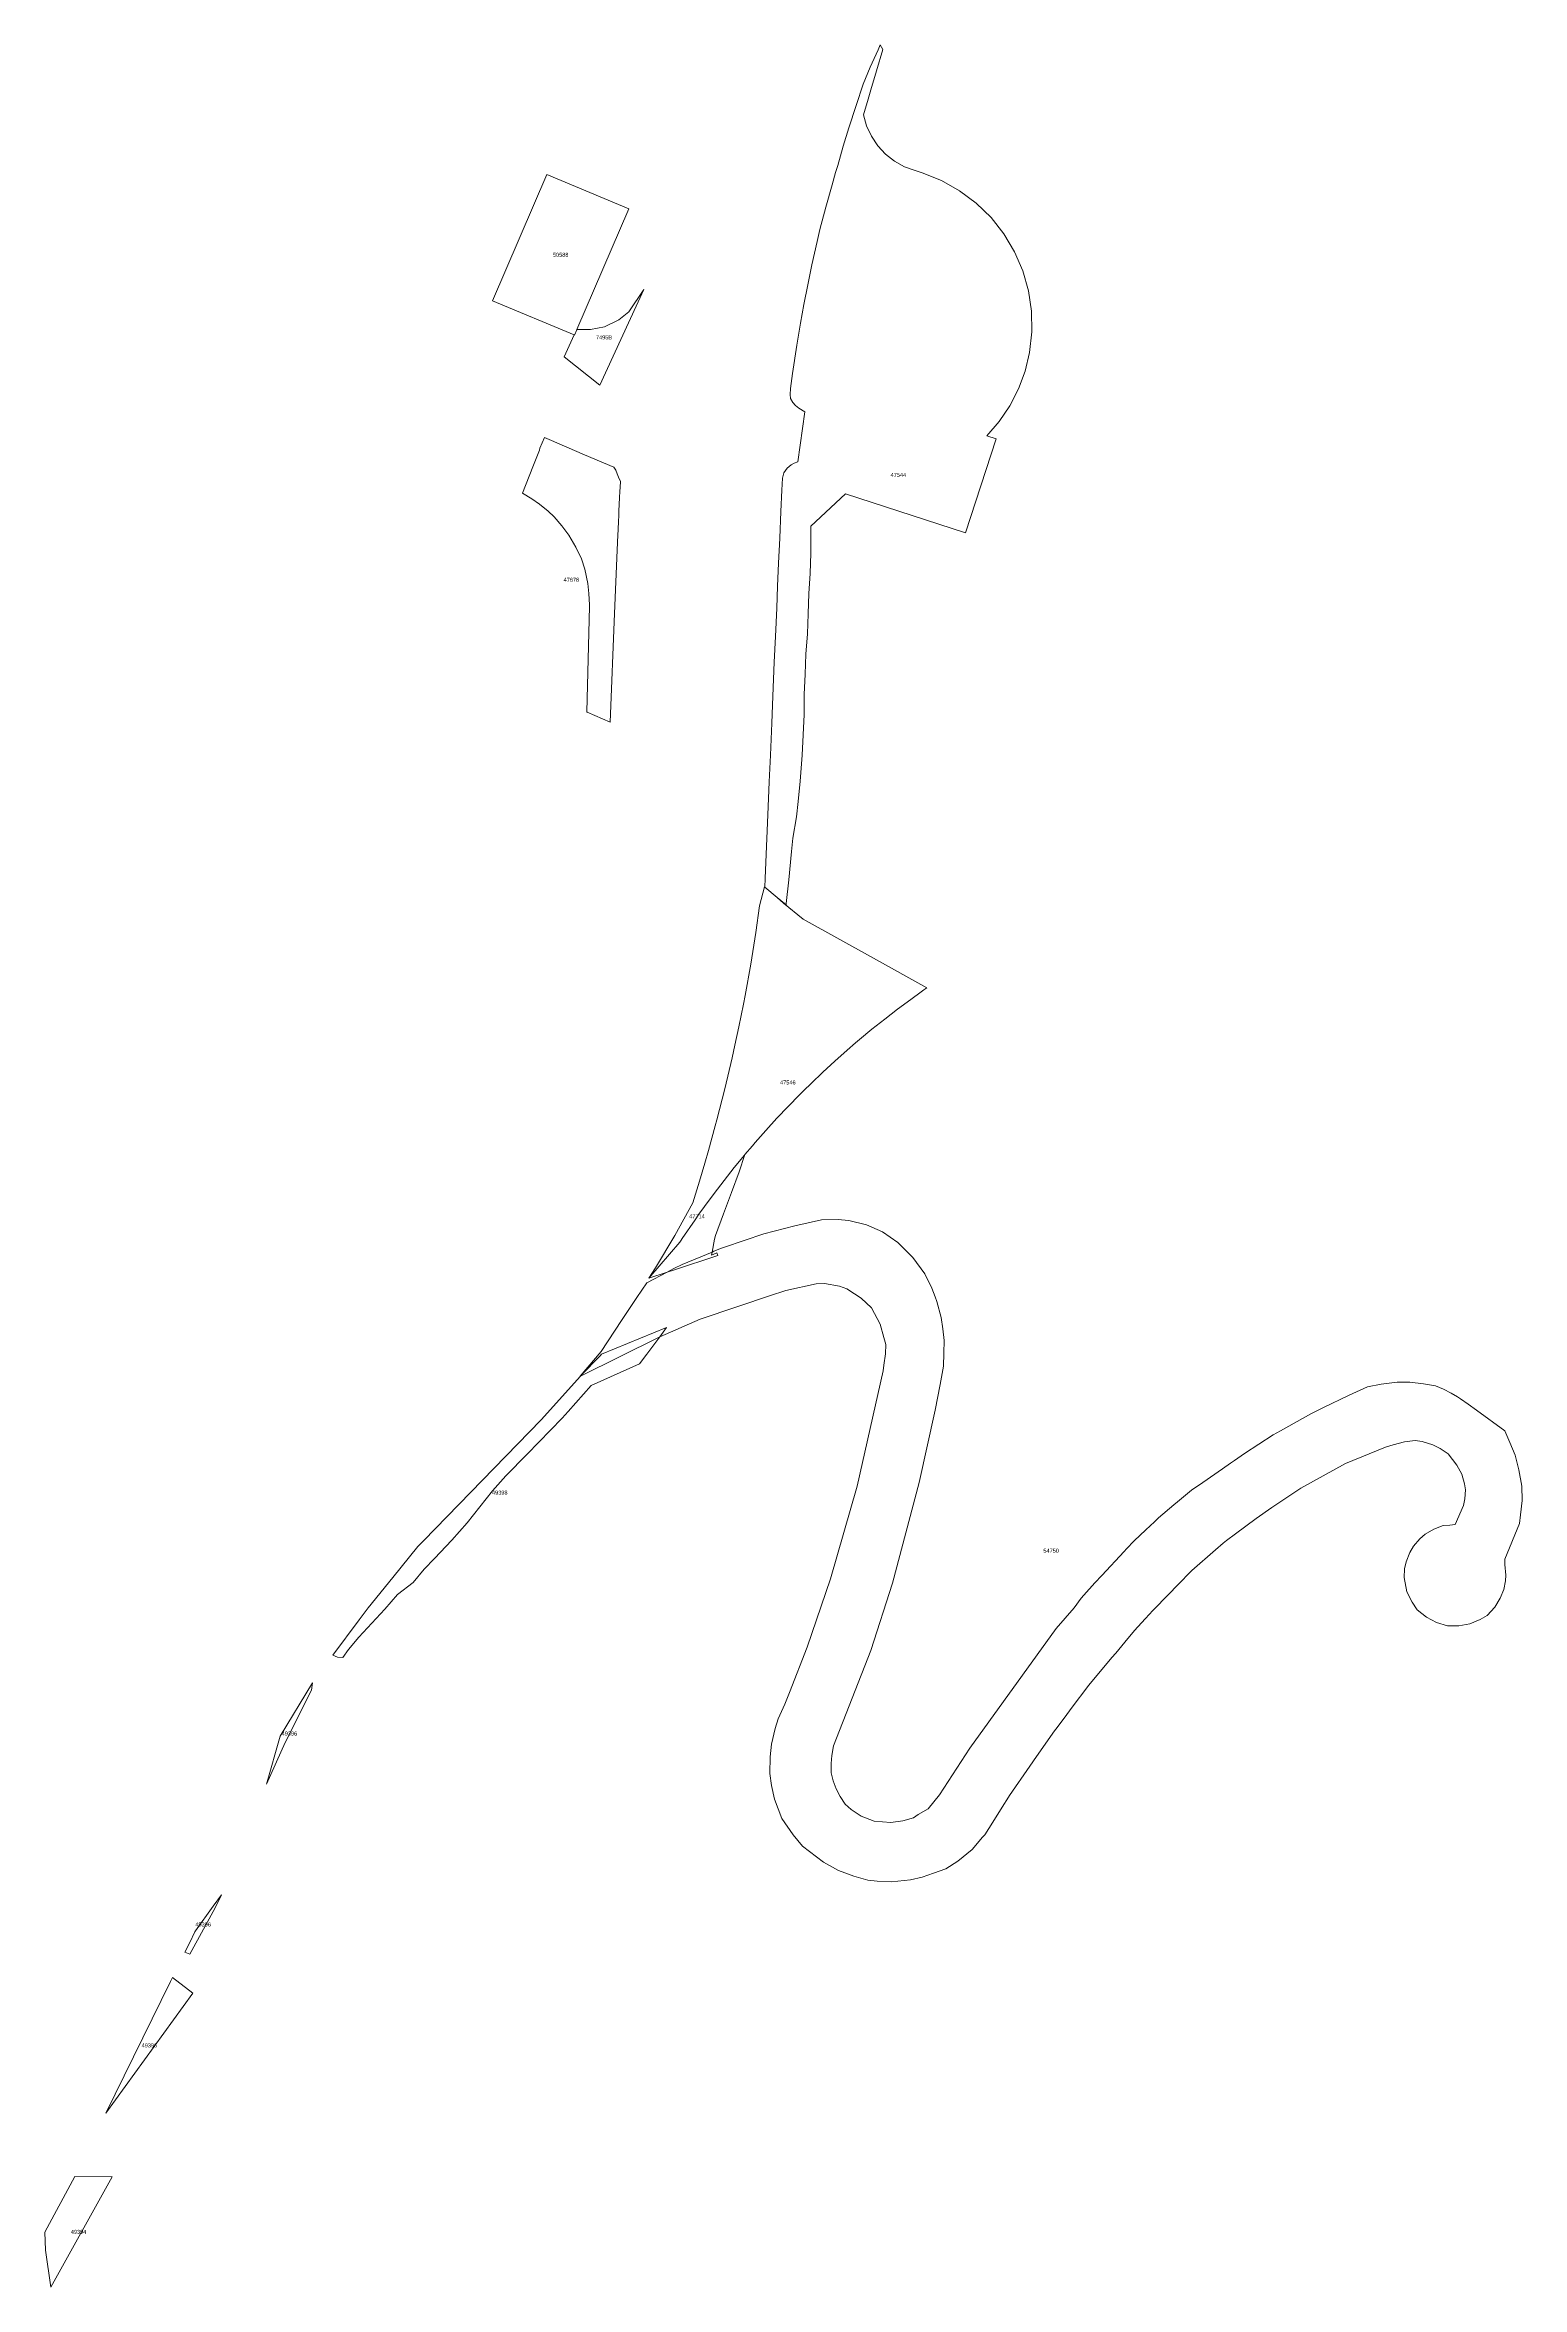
# Model space of a CAD drawing. Header units: metres. Extents: x 105313 to 106240, y 111784 to 118148.
# Drawn here: x 105540 to 105905, y 113539 to 114094 of the extents above; entities that cross this region are included whole.
import ezdxf
from ezdxf.enums import TextEntityAlignment as Align

# ---------------------------------------------------------------- set-up
doc = ezdxf.new("R2010")
doc.units = ezdxf.units.M
doc.layers.add('60-PREDIAL-COD', color=8, linetype='Continuous', lineweight=5)
doc.layers.add('60-PREDIAL-LOTE', color=42, linetype='CONTINUOUS', lineweight=13)

msp = doc.modelspace()

# ---------------------------------------------------------------- linework, layer by layer
at = {"layer": '60-PREDIAL-LOTE'}
for points in [[(105775.1538, 113996.4142), (105767.5701, 113973.1174), (105737.9082, 113982.7732), (105729.2995, 113974.8015), (105729.3091, 113973.1353), (105729.2861, 113968.1144), (105729.133, 113963.0865), (105728.8091, 113958.0887), (105728.5924, 113953.1087), (105728.4226, 113948.099), (105728.0791, 113943.1038), (105727.8631, 113938.1225), (105727.6616, 113933.1458), (105727.6371, 113928.1365), (105727.3681, 113923.1231), (105727.1429, 113918.1134), (105726.6053, 113911.6335), (105726.1461, 113906.622), (105725.7383, 113902.8387), (105724.81, 113897.5447), (105724.507, 113894.195), (105723.8253, 113887.1742), (105723.1798, 113881.3791), (105723.136, 113880.9858), (105720.9239, 113882.7969), (105717.877, 113885.3942), (105717.9689, 113887.5133), (105718.1456, 113891.5877), (105718.6338, 113903.3388), (105718.9776, 113911.4728), (105719.2637, 113918.0959), (105719.6164, 113926.0162), (105719.8806, 113932.6615), (105720.2374, 113941.0798), (105720.5434, 113947.4841), (105720.8299, 113954.4898), (105721.0691, 113959.9492), (105721.3167, 113965.6132), (105721.5822, 113971.8561), (105721.8597, 113978.4171), (105722.0961, 113983.7123), (105722.233, 113986.6732), (105722.5815, 113987.9785), (105723.4392, 113989.1333), (105724.4034, 113989.9958), (105725.1312, 113990.376), (105726.0579, 113990.7198), (105727.7802, 114003.1351), (105726.2754, 114004.0565), (105725.4848, 114004.6871), (105724.7906, 114005.4507), (105724.2493, 114006.3971), (105724.1498, 114007.3934), (105724.2441, 114008.9128), (105724.7406, 114012.6446), (105725.8511, 114019.6203), (105726.7587, 114025.0996), (105727.585, 114029.7145), (105728.5456, 114034.617), (105729.5195, 114039.5306), (105730.832, 114045.3161), (105731.5152, 114048.327), (105733.0208, 114053.845), (105734.5412, 114059.3126), (105735.434, 114062.4043), (105735.9407, 114064.1587), (105737.3291, 114068.9053), (105738.7362, 114073.4686), (105740.5054, 114078.9871), (105742.2305, 114084.2887), (105744.0123, 114088.4547), (105745.9231, 114092.7694), (105746.4584, 114094.0231), (105747.1367, 114092.8367), (105745.5286, 114087.5701), (105744.146, 114082.8748), (105743.4645, 114080.562), (105742.322, 114076.6799), (105743.0891, 114073.9594), (105744.2725, 114071.3924), (105745.8432, 114069.0424), (105747.7624, 114066.9673), (105749.9829, 114065.2182), (105752.4497, 114063.8383), (105755.1022, 114062.8615), (105756.8795, 114062.3077), (105756.8845, 114062.3061), (105761.6533, 114060.3946), (105766.1337, 114057.8804), (105770.2499, 114054.8059), (105773.9322, 114051.2232), (105777.1183, 114047.1928), (105779.7544, 114042.783), (105781.7959, 114038.0684), (105783.2082, 114033.1287), (105783.9673, 114028.0474), (105784.0606, 114022.9106), (105783.4863, 114017.8048), (105782.3814, 114013.2255), (105780.7394, 114008.8105), (105778.5836, 114004.6224), (105775.9444, 114000.7207), (105772.8597, 113997.161), (105775.1538, 113996.4142)], [(105671.2855, 114023.4007), (105670.749, 114022.1535), (105670.6844, 114022.1806), (105650.4562, 114030.6505), (105663.8906, 114061.8833), (105684.1836, 114053.3867), (105671.3282, 114023.5), (105671.2855, 114023.4007)], [(105687.945, 114033.41), (105676.99, 114009.725), (105668.16, 114016.77), (105670.6844, 114022.1806), (105670.7111, 114022.1694), (105670.7491, 114022.1535), (105671.2855, 114023.4007), (105671.3282, 114023.5), (105671.688, 114023.5), (105674.7, 114023.5), (105678.2, 114024.2), (105681.7, 114025.9), (105684.2, 114027.9), (105687.945, 114033.41)], [(105680.6877, 113953.1369), (105679.5903, 113926.2983), (105673.878, 113928.7753), (105673.792, 113928.8126), (105674.4371, 113954.8725), (105674.4208, 113955.2906), (105674.3087, 113958.1567), (105674.088, 113960.5753), (105673.276, 113964.1583), (105672.4839, 113966.736), (105671.1056, 113969.6084), (105669.3159, 113972.5555), (105667.6215, 113974.9026), (105665.7146, 113977.1262), (105664.2558, 113978.5213), (105662.0574, 113980.2234), (105660.1825, 113981.574), (105657.8381, 113982.9902), (105660.4414, 113989.5135), (105662.0904, 113993.6449), (105662.1934, 113994.094), (105663.3364, 113996.7667), (105664.4894, 113996.2691), (105673.1934, 113992.5129), (105680.4577, 113989.3785), (105680.9639, 113988.6401), (105681.3408, 113987.7931), (105681.6661, 113986.9453), (105682.1164, 113985.8594), (105682.033, 113984.4939), (105681.9603, 113983.4101), (105681.8802, 113981.9109), (105681.7435, 113978.5349), (105681.6937, 113977.3212), (105681.6477, 113976.1459), (105681.5297, 113973.9353), (105681.4706, 113972.6821), (105681.3016, 113968.8191), (105680.6877, 113953.1369)], [(105696.8729, 113797.4942), (105689.1959, 113788.5567), (105690.7929, 113791.0806), (105690.7983, 113791.0892), (105695.597, 113799.1088), (105700.0544, 113807.237), (105701.7088, 113812.5409), (105703.0091, 113816.991), (105703.9276, 113820.1346), (105705.6063, 113826.2871), (105706.006, 113827.7519), (105707.959, 113835.4158), (105709.7795, 113843.1033), (105710.4554, 113846.2126), (105711.4592, 113850.8299), (105712.5695, 113856.3921), (105713.0062, 113858.5799), (105714.4125, 113866.3532), (105714.9205, 113869.4635), (105715.686, 113874.15), (105716.6058, 113880.7548), (105717.7882, 113885.4699), (105717.877, 113885.3942), (105720.9239, 113882.7969), (105722.5535, 113881.4078), (105727.3974, 113877.4968), (105744.8376, 113867.7679), (105757.9841, 113860.4342), (105757.2951, 113859.9388), (105756.6241, 113859.4563), (105754.0139, 113857.5795), (105750.7795, 113855.1811), (105747.5763, 113852.7124), (105744.4123, 113850.189), (105741.3028, 113847.6187), (105740.3409, 113846.7921), (105738.2482, 113844.9937), (105735.2248, 113842.3141), (105732.256, 113839.5719), (105729.334, 113836.7906), (105727.5301, 113835.0113), (105726.459, 113833.9548), (105723.6387, 113831.072), (105720.8653, 113828.1345), (105718.1465, 113825.1501), (105715.4746, 113822.119), (105714.8139, 113821.3439), (105712.976, 113819.1878), (105712.8574, 113819.0486), (105710.2948, 113815.9316), (105707.787, 113812.7596), (105705.3338, 113809.5487), (105702.9431, 113806.2987), (105701.5737, 113804.3704), (105700.6073, 113803.0097), (105697.4366, 113798.3268), (105697.1782, 113797.9452), (105696.8729, 113797.4942)], [(105704.8182, 113795.0071), (105704.6766, 113794.2622), (105705.9937, 113794.8038), (105706.2865, 113794.1544), (105695.2415, 113790.5334), (105693.6854, 113790.0246), (105689.1959, 113788.5567), (105696.8729, 113797.4942), (105697.1782, 113797.9452), (105697.4366, 113798.3268), (105700.6073, 113803.0097), (105701.5737, 113804.3704), (105702.9431, 113806.2987), (105705.3338, 113809.5487), (105707.787, 113812.7596), (105710.2948, 113815.9316), (105712.8574, 113819.0486), (105712.976, 113819.1878), (105711.5218, 113814.8881), (105709.6444, 113809.7547), (105707.6327, 113804.4377), (105705.6683, 113799.1012), (105705.4248, 113798.1987), (105704.8182, 113795.0071)], [(105757.5564, 113789.6012), (105759.2815, 113786.0663), (105760.0759, 113783.9474), (105760.5142, 113782.7784), (105761.5756, 113778.7883), (105762.0038, 113775.9851), (105762.2948, 113773.1011), (105762.2684, 113770.0055), (105762.1282, 113766.7578), (105761.2815, 113762.1673), (105760.0523, 113755.8528), (105756.1115, 113737.9283), (105749.4784, 113713.0217), (105744.1195, 113696.2937), (105734.877, 113672.7074), (105734.4765, 113670.3179), (105734.3137, 113668.3215), (105734.3349, 113666.0567), (105734.7794, 113664.0617), (105735.5626, 113662.0932), (105736.5786, 113660.1882), (105737.7851, 113658.2621), (105739.2456, 113656.9074), (105741.7221, 113655.3199), (105744.9805, 113654.0195), (105749.1345, 113653.6756), (105752.0449, 113654.0989), (105754.7436, 113654.8927), (105755.8549, 113655.7129), (105758.3155, 113657.0887), (105761.173, 113660.6077), (105768.6607, 113672.1171), (105790.0709, 113701.7875), (105794.4784, 113706.8587), (105796.2643, 113709.273), (105796.9246, 113710.0175), (105799.6378, 113713.0764), (105801.3438, 113714.9039), (105806.8637, 113720.8167), (105807.4779, 113721.4747), (105809.3459, 113723.4756), (105812.2758, 113726.2354), (105814.3743, 113728.212), (105815.3695, 113729.1495), (105819.1643, 113732.3758), (105820.0769, 113733.1517), (105823.5495, 113735.996), (105826.3625, 113737.9432), (105831.2578, 113741.3318), (105833.2292, 113742.6913), (105833.707, 113743.0208), (105834.263, 113743.4043), (105836.7027, 113745.0867), (105843.8436, 113749.7422), (105845.6324, 113750.762), (105853.1333, 113754.9689), (105856.0985, 113756.4445), (105862.6584, 113759.5726), (105867.2132, 113761.6489), (105870.5617, 113762.3252), (105874.4852, 113762.7873), (105877.2593, 113762.7873), (105877.6206, 113762.7873), (105881.0272, 113762.3878), (105884.0138, 113761.8479), (105886.0247, 113761.0674), (105887.8581, 113760.0329), (105889.4246, 113759.1491), (105890.174, 113758.6508), (105892.1024, 113757.3684), (105894.1895, 113755.852), (105901.195, 113750.762), (105902.4125, 113747.8513), (105903.735, 113744.6898), (105904.6478, 113741.0782), (105905.3611, 113737.0075), (105905.4812, 113733.4582), (105905.0524, 113729.9549), (105904.7903, 113727.8141), (105901.1553, 113718.9325), (105901.195, 113717.5832), (105901.4331, 113715.0035), (105901.3934, 113713.5747), (105900.9569, 113711.4316), (105900.0044, 113709.2488), (105898.7344, 113707.066), (105896.8294, 113705.0022), (105895.0831, 113703.9703), (105892.5431, 113702.8988), (105889.7639, 113702.4583), (105887.0265, 113702.4622), (105884.2881, 113703.256), (105881.7878, 113704.5656), (105879.4859, 113706.3516), (105878.2556, 113708.2963), (105876.9459, 113710.876), (105876.2464, 113714.3622), (105876.3417, 113716.5212), (105876.7703, 113718.2516), (105877.6275, 113720.617), (105878.5731, 113722.1869), (105880.1606, 113724.0126), (105881.4968, 113725.1521), (105883.5737, 113726.3541), (105885.955, 113727.2669), (105887.5822, 113727.3463), (105888.8522, 113727.5051), (105890.9159, 113732.2279), (105891.3128, 113733.8948), (105891.4732, 113736.1147), (105891.2334, 113737.6254), (105890.5587, 113740.0066), (105889.3284, 113742.1895), (105887.1456, 113745.0073), (105885.2009, 113746.3567), (105883.3356, 113747.2298), (105880.7297, 113748.0872), (105878.9766, 113748.3621), (105876.3773, 113747.9779), (105873.4957, 113747.2435), (105871.6674, 113746.7139), (105861.7058, 113742.6657), (105850.633, 113736.5538), (105843.4496, 113731.7119), (105839.5999, 113729.0529), (105834.5063, 113725.2203), (105832.2637, 113723.5329), (105831.4242, 113722.9013), (105829.5268, 113721.2459), (105823.6455, 113716.1147), (105820.0765, 113712.4635), (105817.9213, 113710.2586), (105814.01, 113706.2572), (105812.1603, 113704.2168), (105811.1834, 113703.1392), (105809.4373, 113701.2319), (105807.0667, 113698.3817), (105804.7939, 113695.6492), (105803.8759, 113694.5475), (105798.1793, 113687.7116), (105793.7761, 113681.9297), (105792.2584, 113679.9255), (105789.9441, 113676.8692), (105789.6364, 113676.4311), (105785.1816, 113670.0893), (105783.5198, 113667.6678), (105778.5303, 113660.3974), (105778.2363, 113659.9689), (105776.6925, 113657.4935), (105774.3998, 113653.8174), (105772.348, 113650.6864), (105771.8244, 113650.0732), (105769.2524, 113647.0616), (105765.6685, 113644.1071), (105762.7436, 113642.2197), (105759.648, 113641.1614), (105756.8699, 113640.1824), (105753.9859, 113639.521), (105749.2498, 113639.0183), (105745.7189, 113639.1859), (105743.4179, 113639.4573), (105739.9413, 113640.4416), (105736.141, 113641.8582), (105732.3839, 113643.869), (105727.2245, 113647.8907), (105724.9314, 113650.6731), (105722.0992, 113654.6805), (105720.2659, 113659.4794), (105719.578, 113662.8397), (105719.1547, 113665.8295), (105719.2341, 113669.957), (105719.5516, 113673.1055), (105720.4511, 113676.9684), (105721.2184, 113679.4291), (105722.8205, 113682.9872), (105724.027, 113685.9082), (105728.3627, 113697.1341), (105734.1421, 113714.0904), (105740.776, 113737.0049), (105747.2416, 113765.6157), (105747.4047, 113766.9936), (105747.7412, 113769.8356), (105747.8365, 113772.1375), (105747.3602, 113773.8044), (105746.4871, 113777.1381), (105744.3439, 113781.1863), (105741.7742, 113783.5741), (105740.1094, 113784.6365), (105738.1717, 113785.8731), (105736.4064, 113786.5838), (105732.6758, 113787.2585), (105730.5724, 113787.0997), (105723.1111, 113785.5122), (105722.3763, 113785.2666), (105719.7532, 113784.3899), (105701.878, 113778.4161), (105691.8556, 113774.0354), (105691.6957, 113773.9655), (105672.2058, 113764.2677), (105672.1388, 113764.2344), (105677.3103, 113770.3885), (105682.4176, 113778.0596), (105686.1926, 113783.7296), (105688.6477, 113787.4171), (105693.6854, 113790.0246), (105695.39, 113790.9069), (105697.4342, 113791.965), (105704.8182, 113795.0071), (105705.2655, 113795.1914), (105707.1266, 113795.9405), (105707.8989, 113796.2514), (105717.6834, 113799.5023), (105725.3034, 113801.5131), (105731.9279, 113803.0165), (105736.1452, 113803.0623), (105736.882, 113802.9981), (105738.7249, 113802.8374), (105743.0641, 113801.7262), (105747.0196, 113800.0196), (105750.8357, 113797.3856), (105752.5026, 113795.6923), (105754.5514, 113793.644), (105757.5564, 113789.6012)], [(105614.7442, 113696.5771), (105613.3655, 113694.5655), (105612.0234, 113694.6716), (105610.9127, 113695.1364), (105617.405, 113703.9094), (105619.6261, 113706.9108), (105625.7206, 113714.3953), (105631.9476, 113722.0425), (105633.3284, 113723.4648), (105662.4801, 113753.4926), (105672.2058, 113764.2677), (105672.3297, 113764.405), (105677.093, 113769.3203), (105677.4662, 113769.7055), (105693.5552, 113776.2876), (105691.8556, 113774.0354), (105688.6269, 113769.7581), (105686.8043, 113767.3437), (105674.8542, 113761.9368), (105669.1748, 113755.5166), (105667.7036, 113753.8535), (105659.0529, 113744.912), (105653.7207, 113739.5407), (105650.4438, 113735.8335), (105644.1965, 113727.9799), (105640.3706, 113723.6538), (105636.0511, 113719.1094), (105633.4712, 113716.4508), (105630.8161, 113713.179), (105626.9072, 113710.1532), (105623.7931, 113706.5957), (105620.5318, 113703.1031), (105617.3378, 113699.6582), (105614.7442, 113696.5771)], [(105599.076, 113673.5505), (105594.4174, 113663.1709), (105597.8724, 113675.1296), (105605.8498, 113688.3323), (105605.6096, 113686.4578), (105599.076, 113673.5505)], [(105581.7748, 113632.5469), (105575.4599, 113621.0967), (105574.2332, 113621.5849), (105575.4282, 113624.021), (105576.6941, 113626.6015), (105576.836, 113626.8906), (105581.234, 113632.9791), (105583.2852, 113635.8188), (105581.7748, 113632.5469)], [(105576.186, 113611.4583), (105554.6798, 113581.7266), (105570.6718, 113614.3252), (105571.1525, 113615.3052), (105576.186, 113611.4583)], [(105556.2578, 113565.9531), (105541, 113538.625), (105539.7109, 113547.7734), (105539.5469, 113552.2422), (105546.9688, 113566.0156), (105556.2578, 113565.9531)]]:
    msp.add_lwpolyline(points, close=True, dxfattribs=at)

# ---------------------------------------------------------------- texts
at = {"layer": '60-PREDIAL-COD'}
for s, p in [('50588', (105667.3199, 114042.0184)), ('7495B', (105678.0525, 114021.5675)), ('47544', (105750.9688, 113987.5045)), ('47678', (105669.9772, 113961.5325)), ('47546', (105723.59, 113837.0133)), ('47714', (105701.086, 113803.8723)), ('49398', (105652.2339, 113735.4266)), ('54750', (105788.81, 113721.0403)), ('49396', (105600.1336, 113675.7516)), ('49396', (105578.7592, 113628.4578)), ('49396', (105565.4329, 113598.5159)), ('49394', (105547.9024, 113552.3203))]:
    msp.add_text(s, height=1, dxfattribs=at).set_placement(p, align=Align.MIDDLE_CENTER)

doc.saveas('drawing.dxf')
